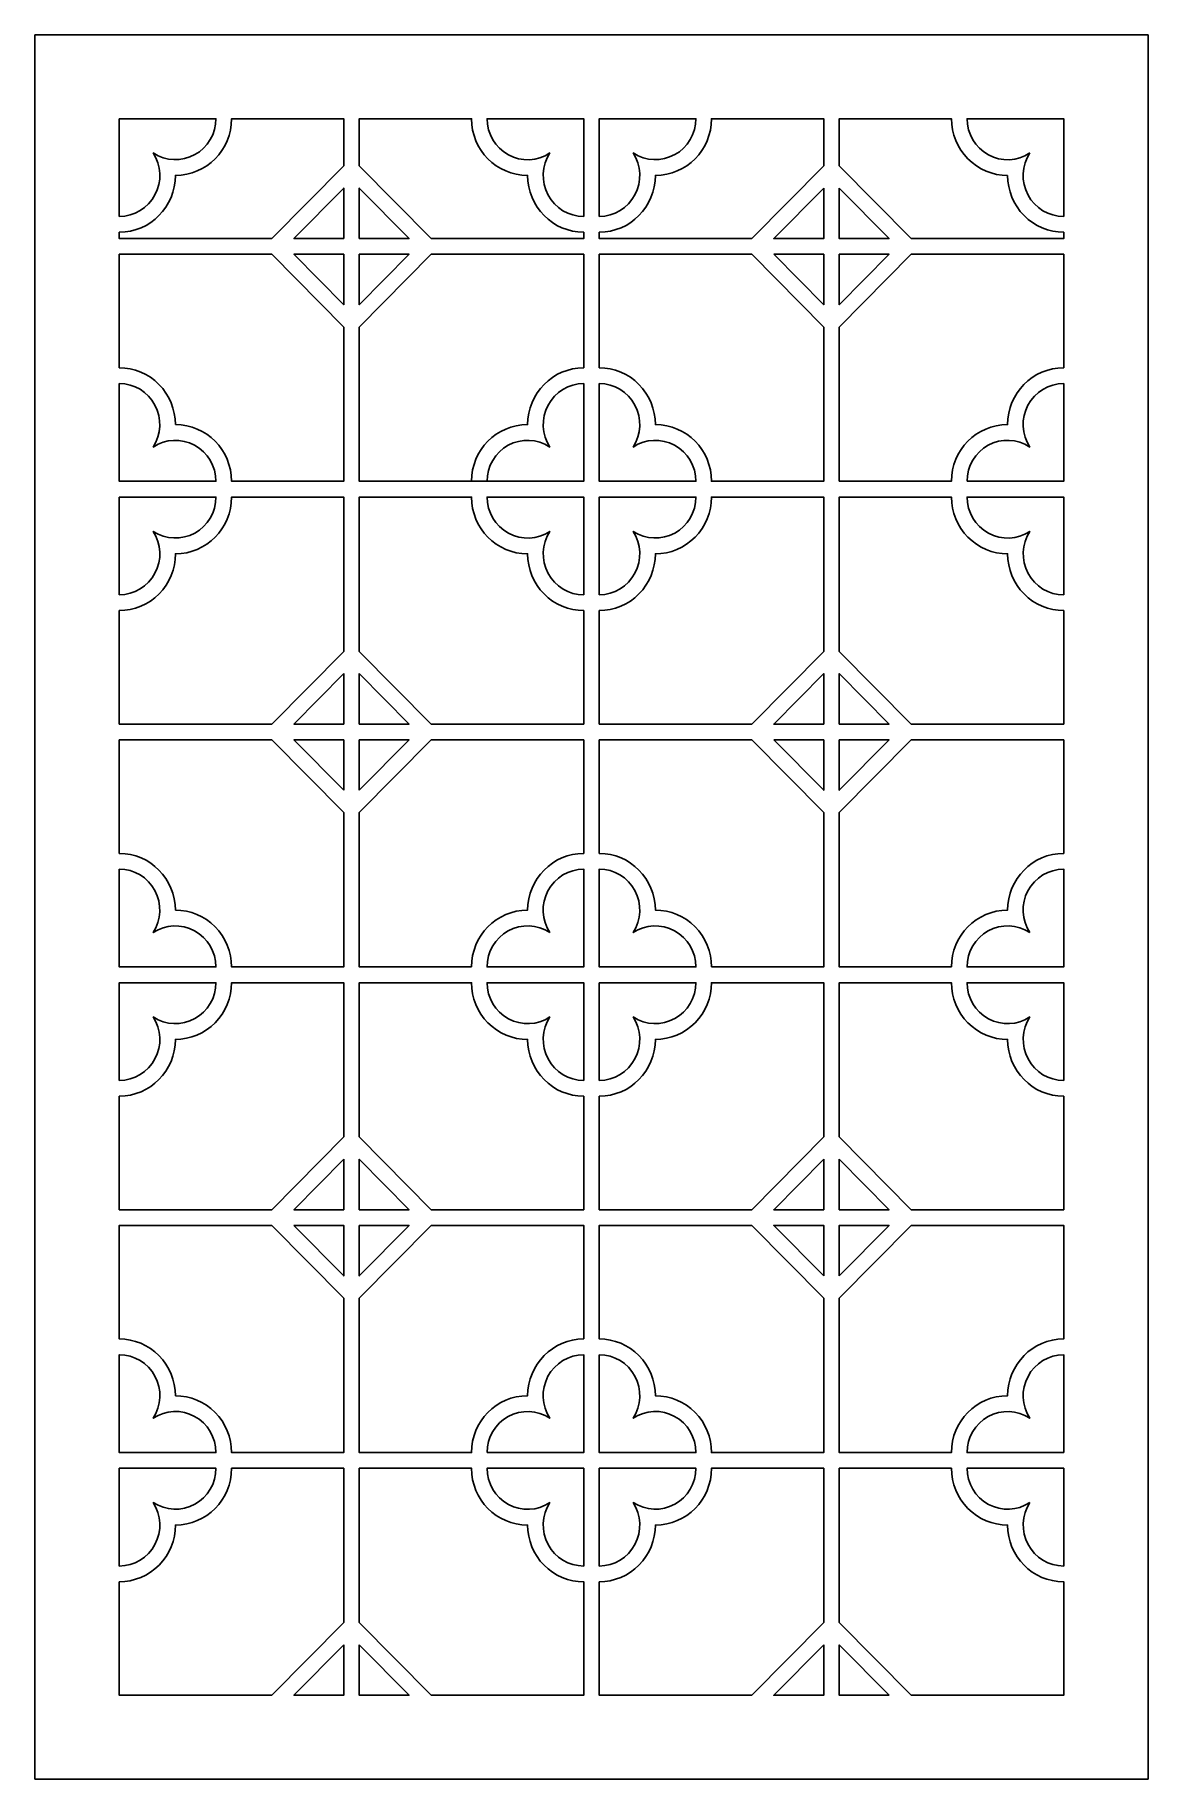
# Model space of a CAD drawing. Header units: centimetres. Extents: x -2.77 to 2.77, y -4.33 to 4.33.
import ezdxf

# ---------------------------------------------------------------- set-up
doc = ezdxf.new("R2010")
doc.units = ezdxf.units.CM
doc.header["$MEASUREMENT"] = 0
doc.layers.add('Layer 1', color=7, linetype='Continuous')

msp = doc.modelspace()

# ---------------------------------------------------------------- linework, layer by layer
at = {"layer": 'Layer 1', "color": 177}
for points, knots in [([(-2.766, 4.33143), (-2.766, 4.33143), (2.766, 4.33143), (2.766, 4.33143), (2.766, 4.33143), (2.766, 4.33143), (2.766, -4.33143), (2.766, -4.33143), (2.766, -4.33143), (2.766, -4.33143), (-2.766, -4.33143), (-2.766, -4.33143), (-2.766, -4.33143), (-2.766, -4.33143), (-2.766, 4.33143), (-2.766, 4.33143)], [0, 0, 0, 0, 0.2, 0.2, 0.2, 0.2, 0.4, 0.4, 0.4, 0.4, 0.6, 0.6, 0.6, 0.6, 1, 1, 1, 1]), ([(-2.34639, 3.91529), (-2.34639, 3.91529), (-2.34639, 3.42976), (-2.34639, 3.42976), (-2.34639, 3.42976), (-2.27228, 3.4299), (-2.20428, 3.47111), (-2.16924, 3.53713), (-2.16924, 3.53713), (-2.13414, 3.60309), (-2.13721, 3.68246), (-2.17801, 3.74501), (-2.17801, 3.74501), (-2.11597, 3.70401), (-2.0368, 3.70083), (-1.97171, 3.73656), (-1.97171, 3.73656), (-1.90656, 3.77227), (-1.86605, 3.84033), (-1.86626, 3.91529), (-1.86626, 3.91529), (-1.86626, 3.91529), (-2.34639, 3.91529), (-2.34639, 3.91529)], [0, 0, 0, 0, 0.1428571, 0.1428571, 0.1428571, 0.1428571, 0.2857143, 0.2857143, 0.2857143, 0.2857143, 0.4285714, 0.4285714, 0.4285714, 0.4285714, 0.5714286, 0.5714286, 0.5714286, 0.5714286, 0.7142857, 0.7142857, 0.7142857, 0.7142857, 1, 1, 1, 1]), ([(-1.58857, 3.3201), (-1.58857, 3.3201), (-2.34639, 3.3201), (-2.34639, 3.3201), (-2.34639, 3.3201), (-2.34639, 3.3201), (-2.34639, 3.35144), (-2.34639, 3.35144), (-2.34639, 3.35144), (-2.19232, 3.35154), (-2.0675, 3.4776), (-2.06757, 3.63334), (-2.06757, 3.63334), (-1.91354, 3.63346), (-1.78876, 3.75944), (-1.7888, 3.91529), (-1.7888, 3.91529), (-1.7888, 3.91529), (-1.23129, 3.91529), (-1.23129, 3.91529), (-1.23129, 3.91529), (-1.23129, 3.91529), (-1.23129, 3.68147), (-1.23129, 3.68147), (-1.23129, 3.68147), (-1.23129, 3.68147), (-1.58857, 3.3201), (-1.58857, 3.3201)], [0, 0, 0, 0, 0.125, 0.125, 0.125, 0.125, 0.25, 0.25, 0.25, 0.25, 0.375, 0.375, 0.375, 0.375, 0.5, 0.5, 0.5, 0.5, 0.625, 0.625, 0.625, 0.625, 0.75, 0.75, 0.75, 0.75, 1, 1, 1, 1]), ([(-0.3175, 3.63334), (-0.47138, 3.63323), (-0.59614, 3.75962), (-0.59629, 3.91529), (-0.59629, 3.91529), (-0.59629, 3.91529), (-1.15383, 3.91529), (-1.15383, 3.91529), (-1.15383, 3.91529), (-1.15383, 3.91529), (-1.15383, 3.68147), (-1.15383, 3.68147), (-1.15383, 3.68147), (-1.15383, 3.68147), (-0.79652, 3.3201), (-0.79652, 3.3201), (-0.79652, 3.3201), (-0.79652, 3.3201), (-0.03872, 3.3201), (-0.03872, 3.3201), (-0.03872, 3.3201), (-0.03872, 3.3201), (-0.03872, 3.35144), (-0.03872, 3.35144), (-0.03872, 3.35144), (-0.19261, 3.35135), (-0.31742, 3.47772), (-0.3175, 3.63334), (-0.3175, 3.63334), (-0.3175, 3.63334), (-0.3175, 3.63334), (-0.3175, 3.63334)], [0, 0, 0, 0, 0.1111111, 0.1111111, 0.1111111, 0.1111111, 0.2222222, 0.2222222, 0.2222222, 0.2222222, 0.3333333, 0.3333333, 0.3333333, 0.3333333, 0.4444444, 0.4444444, 0.4444444, 0.4444444, 0.5555556, 0.5555556, 0.5555556, 0.5555556, 0.6666667, 0.6666667, 0.6666667, 0.6666667, 0.7777778, 0.7777778, 0.7777778, 0.7777778, 1, 1, 1, 1]), ([(-0.20706, 3.74501), (-0.2688, 3.70387), (-0.34783, 3.7003), (-0.41291, 3.73569), (-0.41291, 3.73569), (-0.47799, 3.77106), (-0.51865, 3.84056), (-0.51884, 3.91529), (-0.51884, 3.91529), (-0.51884, 3.91529), (-0.03872, 3.91529), (-0.03872, 3.91529), (-0.03872, 3.91529), (-0.03872, 3.91529), (-0.03872, 3.42976), (-0.03872, 3.42976), (-0.03872, 3.42976), (-0.11263, 3.42962), (-0.18064, 3.47043), (-0.2159, 3.53609), (-0.2159, 3.53609), (-0.25117, 3.60177), (-0.24747, 3.68243), (-0.20706, 3.74501), (-0.20706, 3.74501), (-0.20706, 3.74501), (-0.20706, 3.74501), (-0.20706, 3.74501)], [0, 0, 0, 0, 0.125, 0.125, 0.125, 0.125, 0.25, 0.25, 0.25, 0.25, 0.375, 0.375, 0.375, 0.375, 0.5, 0.5, 0.5, 0.5, 0.625, 0.625, 0.625, 0.625, 0.75, 0.75, 0.75, 0.75, 1, 1, 1, 1]), ([(0.51882, 3.91529), (0.51882, 3.91529), (0.03872, 3.91529), (0.03872, 3.91529), (0.03872, 3.91529), (0.03872, 3.91529), (0.03872, 3.42976), (0.03872, 3.42976), (0.03872, 3.42976), (0.11274, 3.4299), (0.18075, 3.47111), (0.21581, 3.53713), (0.21581, 3.53713), (0.25083, 3.60309), (0.24781, 3.68246), (0.20708, 3.74501), (0.20708, 3.74501), (0.26906, 3.70401), (0.34828, 3.70083), (0.41343, 3.73656), (0.41343, 3.73656), (0.47845, 3.77227), (0.51896, 3.84033), (0.51882, 3.91529), (0.51882, 3.91529), (0.51882, 3.91529), (0.51882, 3.91529), (0.51882, 3.91529)], [0, 0, 0, 0, 0.125, 0.125, 0.125, 0.125, 0.25, 0.25, 0.25, 0.25, 0.375, 0.375, 0.375, 0.375, 0.5, 0.5, 0.5, 0.5, 0.625, 0.625, 0.625, 0.625, 0.75, 0.75, 0.75, 0.75, 1, 1, 1, 1]), ([(1.15379, 3.68147), (1.15379, 3.68147), (0.79647, 3.3201), (0.79647, 3.3201), (0.79647, 3.3201), (0.79647, 3.3201), (0.03872, 3.3201), (0.03872, 3.3201), (0.03872, 3.3201), (0.03872, 3.3201), (0.03872, 3.35144), (0.03872, 3.35144), (0.03872, 3.35144), (0.19273, 3.35154), (0.31759, 3.4776), (0.31749, 3.63334), (0.31749, 3.63334), (0.47155, 3.63346), (0.59637, 3.75944), (0.59623, 3.91529), (0.59623, 3.91529), (0.59623, 3.91529), (1.15379, 3.91529), (1.15379, 3.91529), (1.15379, 3.91529), (1.15379, 3.91529), (1.15379, 3.68147), (1.15379, 3.68147)], [0, 0, 0, 0, 0.125, 0.125, 0.125, 0.125, 0.25, 0.25, 0.25, 0.25, 0.375, 0.375, 0.375, 0.375, 0.5, 0.5, 0.5, 0.5, 0.625, 0.625, 0.625, 0.625, 0.75, 0.75, 0.75, 0.75, 1, 1, 1, 1]), ([(2.06757, 3.63334), (1.99361, 3.63339), (1.92273, 3.66308), (1.87043, 3.71591), (1.87043, 3.71591), (1.81818, 3.76879), (1.78882, 3.8405), (1.78876, 3.91529), (1.78876, 3.91529), (1.78876, 3.91529), (1.23121, 3.91529), (1.23121, 3.91529), (1.23121, 3.91529), (1.23121, 3.91529), (1.23121, 3.68147), (1.23121, 3.68147), (1.23121, 3.68147), (1.23121, 3.68147), (1.58858, 3.3201), (1.58858, 3.3201), (1.58858, 3.3201), (1.58858, 3.3201), (2.3463, 3.3201), (2.3463, 3.3201), (2.3463, 3.3201), (2.3463, 3.3201), (2.3463, 3.35144), (2.3463, 3.35144), (2.3463, 3.35144), (2.27239, 3.35144), (2.20143, 3.38115), (2.14922, 3.43403), (2.14922, 3.43403), (2.09691, 3.48686), (2.06757, 3.55863), (2.06757, 3.63334)], [0, 0, 0, 0, 0.1, 0.1, 0.1, 0.1, 0.2, 0.2, 0.2, 0.2, 0.3, 0.3, 0.3, 0.3, 0.4, 0.4, 0.4, 0.4, 0.5, 0.5, 0.5, 0.5, 0.6, 0.6, 0.6, 0.6, 0.7, 0.7, 0.7, 0.7, 0.8, 0.8, 0.8, 0.8, 1, 1, 1, 1]), ([(2.17796, 3.74501), (2.11624, 3.70387), (2.03725, 3.7003), (1.97211, 3.73569), (1.97211, 3.73569), (1.90702, 3.77106), (1.86639, 3.84056), (1.86623, 3.91529), (1.86623, 3.91529), (1.86623, 3.91529), (2.3463, 3.91529), (2.3463, 3.91529), (2.3463, 3.91529), (2.3463, 3.91529), (2.3463, 3.42976), (2.3463, 3.42976), (2.3463, 3.42976), (2.27242, 3.42962), (2.2044, 3.47043), (2.16918, 3.53609), (2.16918, 3.53609), (2.1339, 3.60177), (2.1376, 3.68243), (2.17796, 3.74501)], [0, 0, 0, 0, 0.1428571, 0.1428571, 0.1428571, 0.1428571, 0.2857143, 0.2857143, 0.2857143, 0.2857143, 0.4285714, 0.4285714, 0.4285714, 0.4285714, 0.5714286, 0.5714286, 0.5714286, 0.5714286, 0.7142857, 0.7142857, 0.7142857, 0.7142857, 1, 1, 1, 1]), ([(-1.23129, 3.3201), (-1.23129, 3.3201), (-1.47906, 3.3201), (-1.47906, 3.3201), (-1.47906, 3.3201), (-1.47906, 3.3201), (-1.23129, 3.57072), (-1.23129, 3.57072), (-1.23129, 3.57072), (-1.23129, 3.57072), (-1.23129, 3.3201), (-1.23129, 3.3201)], [0, 0, 0, 0, 0.25, 0.25, 0.25, 0.25, 0.5, 0.5, 0.5, 0.5, 1, 1, 1, 1]), ([(-1.15383, 3.3201), (-1.15383, 3.3201), (-1.15383, 3.57072), (-1.15383, 3.57072), (-1.15383, 3.57072), (-1.15383, 3.57072), (-0.90607, 3.3201), (-0.90607, 3.3201), (-0.90607, 3.3201), (-0.90607, 3.3201), (-1.15383, 3.3201), (-1.15383, 3.3201)], [0, 0, 0, 0, 0.25, 0.25, 0.25, 0.25, 0.5, 0.5, 0.5, 0.5, 1, 1, 1, 1]), ([(1.15379, 3.57072), (1.15379, 3.57072), (1.15379, 3.3201), (1.15379, 3.3201), (1.15379, 3.3201), (1.15379, 3.3201), (0.90601, 3.3201), (0.90601, 3.3201), (0.90601, 3.3201), (0.90601, 3.3201), (1.15379, 3.57072), (1.15379, 3.57072)], [0, 0, 0, 0, 0.25, 0.25, 0.25, 0.25, 0.5, 0.5, 0.5, 0.5, 1, 1, 1, 1]), ([(1.23121, 3.57072), (1.23121, 3.57072), (1.479, 3.3201), (1.479, 3.3201), (1.479, 3.3201), (1.479, 3.3201), (1.23121, 3.3201), (1.23121, 3.3201), (1.23121, 3.3201), (1.23121, 3.3201), (1.23121, 3.57072), (1.23121, 3.57072)], [0, 0, 0, 0, 0.25, 0.25, 0.25, 0.25, 0.5, 0.5, 0.5, 0.5, 1, 1, 1, 1]), ([(-2.06757, 2.39613), (-1.91372, 2.3962), (-1.7889, 2.26984), (-1.7888, 2.11422), (-1.7888, 2.11422), (-1.7888, 2.11422), (-1.23129, 2.11422), (-1.23129, 2.11422), (-1.23129, 2.11422), (-1.23129, 2.11422), (-1.23129, 2.8805), (-1.23129, 2.8805), (-1.23129, 2.8805), (-1.23129, 2.8805), (-1.58857, 3.2418), (-1.58857, 3.2418), (-1.58857, 3.2418), (-1.58857, 3.2418), (-2.34639, 3.2418), (-2.34639, 3.2418), (-2.34639, 3.2418), (-2.34639, 3.2418), (-2.34639, 2.67802), (-2.34639, 2.67802), (-2.34639, 2.67802), (-2.27248, 2.67808), (-2.20162, 2.64847), (-2.14932, 2.59562), (-2.14932, 2.59562), (-2.09706, 2.54287), (-2.06762, 2.47086), (-2.06757, 2.39613), (-2.06757, 2.39613), (-2.06757, 2.39613), (-2.06757, 2.39613), (-2.06757, 2.39613)], [0, 0, 0, 0, 0.1, 0.1, 0.1, 0.1, 0.2, 0.2, 0.2, 0.2, 0.3, 0.3, 0.3, 0.3, 0.4, 0.4, 0.4, 0.4, 0.5, 0.5, 0.5, 0.5, 0.6, 0.6, 0.6, 0.6, 0.7, 0.7, 0.7, 0.7, 0.8, 0.8, 0.8, 0.8, 1, 1, 1, 1]), ([(-1.23129, 3.2418), (-1.23129, 3.2418), (-1.23129, 2.99126), (-1.23129, 2.99126), (-1.23129, 2.99126), (-1.23129, 2.99126), (-1.47906, 3.2418), (-1.47906, 3.2418), (-1.47906, 3.2418), (-1.47906, 3.2418), (-1.23129, 3.2418), (-1.23129, 3.2418)], [0, 0, 0, 0, 0.25, 0.25, 0.25, 0.25, 0.5, 0.5, 0.5, 0.5, 1, 1, 1, 1]), ([(-0.59629, 2.11422), (-0.5964, 2.26984), (-0.47138, 2.39599), (-0.3175, 2.39613), (-0.3175, 2.39613), (-0.31764, 2.55173), (-0.19261, 2.67793), (-0.03872, 2.67802), (-0.03872, 2.67802), (-0.03872, 2.67802), (-0.03872, 3.2418), (-0.03872, 3.2418), (-0.03872, 3.2418), (-0.03872, 3.2418), (-0.79652, 3.2418), (-0.79652, 3.2418), (-0.79652, 3.2418), (-0.79652, 3.2418), (-1.15383, 2.8805), (-1.15383, 2.8805), (-1.15383, 2.8805), (-1.15383, 2.8805), (-1.15383, 2.11422), (-1.15383, 2.11422), (-1.15383, 2.11422), (-1.15383, 2.11422), (-0.03872, 2.11422), (-0.03872, 2.11422), (-0.03872, 2.11422), (-0.03872, 2.11422), (-0.03872, 2.59973), (-0.03872, 2.59973), (-0.03872, 2.59973), (-0.11278, 2.59955), (-0.18083, 2.55834), (-0.21584, 2.49237), (-0.21584, 2.49237), (-0.25093, 2.42636), (-0.24785, 2.34698), (-0.20706, 2.28447), (-0.20706, 2.28447), (-0.26911, 2.3254), (-0.34837, 2.32865), (-0.41345, 2.29296), (-0.41345, 2.29296), (-0.47851, 2.2572), (-0.51899, 2.18914), (-0.51884, 2.11422), (-0.51884, 2.11422), (-0.51884, 2.11422), (-0.59629, 2.11422), (-0.59629, 2.11422)], [0, 0, 0, 0, 0.0714286, 0.0714286, 0.0714286, 0.0714286, 0.1428571, 0.1428571, 0.1428571, 0.1428571, 0.2142857, 0.2142857, 0.2142857, 0.2142857, 0.2857143, 0.2857143, 0.2857143, 0.2857143, 0.3571429, 0.3571429, 0.3571429, 0.3571429, 0.4285714, 0.4285714, 0.4285714, 0.4285714, 0.5, 0.5, 0.5, 0.5, 0.5714286, 0.5714286, 0.5714286, 0.5714286, 0.6428571, 0.6428571, 0.6428571, 0.6428571, 0.7142857, 0.7142857, 0.7142857, 0.7142857, 0.7857143, 0.7857143, 0.7857143, 0.7857143, 0.8571429, 0.8571429, 0.8571429, 0.8571429, 1, 1, 1, 1]), ([(-1.15383, 3.2418), (-1.15383, 3.2418), (-0.90607, 3.2418), (-0.90607, 3.2418), (-0.90607, 3.2418), (-0.90607, 3.2418), (-1.15383, 2.99126), (-1.15383, 2.99126), (-1.15383, 2.99126), (-1.15383, 2.99126), (-1.15383, 3.2418), (-1.15383, 3.2418)], [0, 0, 0, 0, 0.25, 0.25, 0.25, 0.25, 0.5, 0.5, 0.5, 0.5, 1, 1, 1, 1]), ([(0.03872, 2.67802), (0.03872, 2.67802), (0.03872, 3.2418), (0.03872, 3.2418), (0.03872, 3.2418), (0.03872, 3.2418), (0.79647, 3.2418), (0.79647, 3.2418), (0.79647, 3.2418), (0.79647, 3.2418), (1.15379, 2.8805), (1.15379, 2.8805), (1.15379, 2.8805), (1.15379, 2.8805), (1.15379, 2.11422), (1.15379, 2.11422), (1.15379, 2.11422), (1.15379, 2.11422), (0.59623, 2.11422), (0.59623, 2.11422), (0.59623, 2.11422), (0.5962, 2.27), (0.47157, 2.3962), (0.31749, 2.39613), (0.31749, 2.39613), (0.31744, 2.47093), (0.28799, 2.54264), (0.23563, 2.59552), (0.23563, 2.59552), (0.18331, 2.64839), (0.1127, 2.67808), (0.03872, 2.67802)], [0, 0, 0, 0, 0.1111111, 0.1111111, 0.1111111, 0.1111111, 0.2222222, 0.2222222, 0.2222222, 0.2222222, 0.3333333, 0.3333333, 0.3333333, 0.3333333, 0.4444444, 0.4444444, 0.4444444, 0.4444444, 0.5555556, 0.5555556, 0.5555556, 0.5555556, 0.6666667, 0.6666667, 0.6666667, 0.6666667, 0.7777778, 0.7777778, 0.7777778, 0.7777778, 1, 1, 1, 1]), ([(0.90601, 3.2418), (0.90601, 3.2418), (1.15379, 3.2418), (1.15379, 3.2418), (1.15379, 3.2418), (1.15379, 3.2418), (1.15379, 2.99126), (1.15379, 2.99126), (1.15379, 2.99126), (1.15379, 2.99126), (0.90601, 3.2418), (0.90601, 3.2418)], [0, 0, 0, 0, 0.25, 0.25, 0.25, 0.25, 0.5, 0.5, 0.5, 0.5, 1, 1, 1, 1]), ([(1.23121, 2.11422), (1.23121, 2.11422), (1.23121, 2.8805), (1.23121, 2.8805), (1.23121, 2.8805), (1.23121, 2.8805), (1.58858, 3.2418), (1.58858, 3.2418), (1.58858, 3.2418), (1.58858, 3.2418), (2.3463, 3.2418), (2.3463, 3.2418), (2.3463, 3.2418), (2.3463, 3.2418), (2.3463, 2.67802), (2.3463, 2.67802), (2.3463, 2.67802), (2.19226, 2.67793), (2.06745, 2.5519), (2.06757, 2.39613), (2.06757, 2.39613), (1.91348, 2.39599), (1.78871, 2.27), (1.78876, 2.11422), (1.78876, 2.11422), (1.78876, 2.11422), (1.23121, 2.11422), (1.23121, 2.11422)], [0, 0, 0, 0, 0.125, 0.125, 0.125, 0.125, 0.25, 0.25, 0.25, 0.25, 0.375, 0.375, 0.375, 0.375, 0.5, 0.5, 0.5, 0.5, 0.625, 0.625, 0.625, 0.625, 0.75, 0.75, 0.75, 0.75, 1, 1, 1, 1]), ([(1.23121, 3.2418), (1.23121, 3.2418), (1.479, 3.2418), (1.479, 3.2418), (1.479, 3.2418), (1.479, 3.2418), (1.23121, 2.99126), (1.23121, 2.99126), (1.23121, 2.99126), (1.23121, 2.99126), (1.23121, 3.2418), (1.23121, 3.2418)], [0, 0, 0, 0, 0.25, 0.25, 0.25, 0.25, 0.5, 0.5, 0.5, 0.5, 1, 1, 1, 1]), ([(-2.34639, 2.59973), (-2.34639, 2.59973), (-2.34639, 2.11422), (-2.34639, 2.11422), (-2.34639, 2.11422), (-2.34639, 2.11422), (-1.86626, 2.11422), (-1.86626, 2.11422), (-1.86626, 2.11422), (-1.86641, 2.18914), (-1.90719, 2.2579), (-1.97241, 2.29333), (-1.97241, 2.29333), (-2.03768, 2.3288), (-2.11615, 2.32567), (-2.17801, 2.28447), (-2.17801, 2.28447), (-2.13751, 2.34724), (-2.13431, 2.42736), (-2.1697, 2.49315), (-2.1697, 2.49315), (-2.20497, 2.55901), (-2.27228, 2.59994), (-2.34639, 2.59973), (-2.34639, 2.59973), (-2.34639, 2.59973), (-2.34639, 2.59973), (-2.34639, 2.59973)], [0, 0, 0, 0, 0.125, 0.125, 0.125, 0.125, 0.25, 0.25, 0.25, 0.25, 0.375, 0.375, 0.375, 0.375, 0.5, 0.5, 0.5, 0.5, 0.625, 0.625, 0.625, 0.625, 0.75, 0.75, 0.75, 0.75, 1, 1, 1, 1]), ([(0.03872, 2.59973), (0.03872, 2.59973), (0.03872, 2.11422), (0.03872, 2.11422), (0.03872, 2.11422), (0.03872, 2.11422), (0.51882, 2.11422), (0.51882, 2.11422), (0.51882, 2.11422), (0.51865, 2.18914), (0.47791, 2.2579), (0.41266, 2.29333), (0.41266, 2.29333), (0.34735, 2.3288), (0.26887, 2.32567), (0.20708, 2.28447), (0.20708, 2.28447), (0.24756, 2.34724), (0.25075, 2.42736), (0.2154, 2.49315), (0.2154, 2.49315), (0.1801, 2.55901), (0.11274, 2.59994), (0.03872, 2.59973)], [0, 0, 0, 0, 0.1428571, 0.1428571, 0.1428571, 0.1428571, 0.2857143, 0.2857143, 0.2857143, 0.2857143, 0.4285714, 0.4285714, 0.4285714, 0.4285714, 0.5714286, 0.5714286, 0.5714286, 0.5714286, 0.7142857, 0.7142857, 0.7142857, 0.7142857, 1, 1, 1, 1]), ([(1.86623, 2.11422), (1.86609, 2.18898), (1.90644, 2.25775), (1.97137, 2.29338), (1.97137, 2.29338), (2.03633, 2.32905), (2.11606, 2.32531), (2.17796, 2.28447), (2.17796, 2.28447), (2.13729, 2.34691), (2.13378, 2.42679), (2.16876, 2.4926), (2.16876, 2.4926), (2.20366, 2.55841), (2.27242, 2.59955), (2.3463, 2.59973), (2.3463, 2.59973), (2.3463, 2.59973), (2.3463, 2.11422), (2.3463, 2.11422), (2.3463, 2.11422), (2.3463, 2.11422), (1.86623, 2.11422), (1.86623, 2.11422)], [0, 0, 0, 0, 0.1428571, 0.1428571, 0.1428571, 0.1428571, 0.2857143, 0.2857143, 0.2857143, 0.2857143, 0.4285714, 0.4285714, 0.4285714, 0.4285714, 0.5714286, 0.5714286, 0.5714286, 0.5714286, 0.7142857, 0.7142857, 0.7142857, 0.7142857, 1, 1, 1, 1]), ([(-2.34639, 2.03592), (-2.34639, 2.03592), (-2.34639, 1.55047), (-2.34639, 1.55047), (-2.34639, 1.55047), (-2.27228, 1.55058), (-2.20428, 1.59181), (-2.16924, 1.65779), (-2.16924, 1.65779), (-2.13414, 1.72373), (-2.13721, 1.80316), (-2.17801, 1.86566), (-2.17801, 1.86566), (-2.11597, 1.82474), (-2.0368, 1.82152), (-1.97171, 1.85721), (-1.97171, 1.85721), (-1.90656, 1.89296), (-1.86605, 1.96102), (-1.86626, 2.03592), (-1.86626, 2.03592), (-1.86626, 2.03592), (-2.34639, 2.03592), (-2.34639, 2.03592)], [0, 0, 0, 0, 0.1428571, 0.1428571, 0.1428571, 0.1428571, 0.2857143, 0.2857143, 0.2857143, 0.2857143, 0.4285714, 0.4285714, 0.4285714, 0.4285714, 0.5714286, 0.5714286, 0.5714286, 0.5714286, 0.7142857, 0.7142857, 0.7142857, 0.7142857, 1, 1, 1, 1]), ([(-1.58857, 0.90835), (-1.58857, 0.90835), (-2.34639, 0.90835), (-2.34639, 0.90835), (-2.34639, 0.90835), (-2.34639, 0.90835), (-2.34639, 1.47217), (-2.34639, 1.47217), (-2.34639, 1.47217), (-2.27234, 1.47222), (-2.20144, 1.50196), (-2.14915, 1.55488), (-2.14915, 1.55488), (-2.09685, 1.60784), (-2.06753, 1.67923), (-2.06757, 1.75404), (-2.06757, 1.75404), (-1.91354, 1.75413), (-1.78876, 1.88012), (-1.7888, 2.03592), (-1.7888, 2.03592), (-1.7888, 2.03592), (-1.23129, 2.03592), (-1.23129, 2.03592), (-1.23129, 2.03592), (-1.23129, 2.03592), (-1.23129, 1.26966), (-1.23129, 1.26966), (-1.23129, 1.26966), (-1.23129, 1.26966), (-1.58857, 0.90835), (-1.58857, 0.90835)], [0, 0, 0, 0, 0.1111111, 0.1111111, 0.1111111, 0.1111111, 0.2222222, 0.2222222, 0.2222222, 0.2222222, 0.3333333, 0.3333333, 0.3333333, 0.3333333, 0.4444444, 0.4444444, 0.4444444, 0.4444444, 0.5555556, 0.5555556, 0.5555556, 0.5555556, 0.6666667, 0.6666667, 0.6666667, 0.6666667, 0.7777778, 0.7777778, 0.7777778, 0.7777778, 1, 1, 1, 1]), ([(-0.03872, 1.47217), (-0.11263, 1.47209), (-0.18352, 1.5017), (-0.23577, 1.55456), (-0.23577, 1.55456), (-0.28809, 1.60733), (-0.31743, 1.67931), (-0.3175, 1.75404), (-0.3175, 1.75404), (-0.47138, 1.75397), (-0.59614, 1.88035), (-0.59629, 2.03592), (-0.59629, 2.03592), (-0.59629, 2.03592), (-1.15383, 2.03592), (-1.15383, 2.03592), (-1.15383, 2.03592), (-1.15383, 2.03592), (-1.15383, 1.26966), (-1.15383, 1.26966), (-1.15383, 1.26966), (-1.15383, 1.26966), (-0.79652, 0.90835), (-0.79652, 0.90835), (-0.79652, 0.90835), (-0.79652, 0.90835), (-0.03872, 0.90835), (-0.03872, 0.90835), (-0.03872, 0.90835), (-0.03872, 0.90835), (-0.03872, 1.47217), (-0.03872, 1.47217), (-0.03872, 1.47217), (-0.03872, 1.47217), (-0.03872, 1.47217), (-0.03872, 1.47217)], [0, 0, 0, 0, 0.1, 0.1, 0.1, 0.1, 0.2, 0.2, 0.2, 0.2, 0.3, 0.3, 0.3, 0.3, 0.4, 0.4, 0.4, 0.4, 0.5, 0.5, 0.5, 0.5, 0.6, 0.6, 0.6, 0.6, 0.7, 0.7, 0.7, 0.7, 0.8, 0.8, 0.8, 0.8, 1, 1, 1, 1]), ([(-0.03872, 1.55047), (-0.03872, 1.55047), (-0.03872, 2.03592), (-0.03872, 2.03592), (-0.03872, 2.03592), (-0.03872, 2.03592), (-0.51884, 2.03592), (-0.51884, 2.03592), (-0.51884, 2.03592), (-0.51865, 1.96102), (-0.47787, 1.89227), (-0.41269, 1.8568), (-0.41269, 1.8568), (-0.34745, 1.82136), (-0.26893, 1.82449), (-0.20706, 1.86566), (-0.20706, 1.86566), (-0.24759, 1.80292), (-0.2508, 1.72283), (-0.21545, 1.657), (-0.21545, 1.657), (-0.1801, 1.59117), (-0.11278, 1.55026), (-0.03872, 1.55047)], [0, 0, 0, 0, 0.1428571, 0.1428571, 0.1428571, 0.1428571, 0.2857143, 0.2857143, 0.2857143, 0.2857143, 0.4285714, 0.4285714, 0.4285714, 0.4285714, 0.5714286, 0.5714286, 0.5714286, 0.5714286, 0.7142857, 0.7142857, 0.7142857, 0.7142857, 1, 1, 1, 1]), ([(0.79647, 0.90835), (0.79647, 0.90835), (0.03872, 0.90835), (0.03872, 0.90835), (0.03872, 0.90835), (0.03872, 0.90835), (0.03872, 1.47217), (0.03872, 1.47217), (0.03872, 1.47217), (0.1127, 1.47222), (0.18364, 1.50196), (0.23593, 1.55488), (0.23593, 1.55488), (0.28818, 1.60784), (0.31753, 1.67923), (0.31749, 1.75404), (0.31749, 1.75404), (0.39146, 1.75409), (0.46241, 1.78384), (0.51468, 1.8368), (0.51468, 1.8368), (0.56699, 1.88972), (0.5963, 1.96112), (0.59623, 2.03592), (0.59623, 2.03592), (0.59623, 2.03592), (1.15379, 2.03592), (1.15379, 2.03592), (1.15379, 2.03592), (1.15379, 2.03592), (1.15379, 1.26966), (1.15379, 1.26966), (1.15379, 1.26966), (1.15379, 1.26966), (0.79647, 0.90835), (0.79647, 0.90835)], [0, 0, 0, 0, 0.1, 0.1, 0.1, 0.1, 0.2, 0.2, 0.2, 0.2, 0.3, 0.3, 0.3, 0.3, 0.4, 0.4, 0.4, 0.4, 0.5, 0.5, 0.5, 0.5, 0.6, 0.6, 0.6, 0.6, 0.7, 0.7, 0.7, 0.7, 0.8, 0.8, 0.8, 0.8, 1, 1, 1, 1]), ([(0.51882, 2.03592), (0.51882, 2.03592), (0.03872, 2.03592), (0.03872, 2.03592), (0.03872, 2.03592), (0.03872, 2.03592), (0.03872, 1.55047), (0.03872, 1.55047), (0.03872, 1.55047), (0.11274, 1.55058), (0.18075, 1.59181), (0.21581, 1.65779), (0.21581, 1.65779), (0.25083, 1.72373), (0.24781, 1.80314), (0.20708, 1.86566), (0.20708, 1.86566), (0.26915, 1.82474), (0.3483, 1.82152), (0.41343, 1.85721), (0.41343, 1.85721), (0.47845, 1.89296), (0.51896, 1.96102), (0.51882, 2.03592), (0.51882, 2.03592), (0.51882, 2.03592), (0.51882, 2.03592), (0.51882, 2.03592)], [0, 0, 0, 0, 0.125, 0.125, 0.125, 0.125, 0.25, 0.25, 0.25, 0.25, 0.375, 0.375, 0.375, 0.375, 0.5, 0.5, 0.5, 0.5, 0.625, 0.625, 0.625, 0.625, 0.75, 0.75, 0.75, 0.75, 1, 1, 1, 1]), ([(1.23121, 1.26966), (1.23121, 1.26966), (1.23121, 2.03592), (1.23121, 2.03592), (1.23121, 2.03592), (1.23121, 2.03592), (1.78876, 2.03592), (1.78876, 2.03592), (1.78876, 2.03592), (1.78885, 1.96114), (1.81826, 1.88937), (1.8706, 1.83653), (1.8706, 1.83653), (1.92294, 1.78369), (1.99359, 1.75401), (2.06757, 1.75404), (2.06757, 1.75404), (2.06762, 1.67923), (2.09702, 1.60753), (2.14939, 1.5546), (2.14939, 1.5546), (2.20172, 1.50175), (2.27237, 1.47209), (2.3463, 1.47217), (2.3463, 1.47217), (2.3463, 1.47217), (2.3463, 0.90835), (2.3463, 0.90835), (2.3463, 0.90835), (2.3463, 0.90835), (1.58858, 0.90835), (1.58858, 0.90835), (1.58858, 0.90835), (1.58858, 0.90835), (1.23121, 1.26966), (1.23121, 1.26966)], [0, 0, 0, 0, 0.1, 0.1, 0.1, 0.1, 0.2, 0.2, 0.2, 0.2, 0.3, 0.3, 0.3, 0.3, 0.4, 0.4, 0.4, 0.4, 0.5, 0.5, 0.5, 0.5, 0.6, 0.6, 0.6, 0.6, 0.7, 0.7, 0.7, 0.7, 0.8, 0.8, 0.8, 0.8, 1, 1, 1, 1]), ([(2.3463, 1.55047), (2.3463, 1.55047), (2.3463, 2.03592), (2.3463, 2.03592), (2.3463, 2.03592), (2.3463, 2.03592), (1.86623, 2.03592), (1.86623, 2.03592), (1.86623, 2.03592), (1.86639, 1.96102), (1.90714, 1.89227), (1.97239, 1.8568), (1.97239, 1.8568), (2.03763, 1.82136), (2.11613, 1.82449), (2.17796, 1.86566), (2.17796, 1.86566), (2.13746, 1.80292), (2.13426, 1.72283), (2.16958, 1.657), (2.16958, 1.657), (2.20496, 1.59117), (2.2723, 1.55026), (2.3463, 1.55047), (2.3463, 1.55047), (2.3463, 1.55047), (2.3463, 1.55047), (2.3463, 1.55047)], [0, 0, 0, 0, 0.125, 0.125, 0.125, 0.125, 0.25, 0.25, 0.25, 0.25, 0.375, 0.375, 0.375, 0.375, 0.5, 0.5, 0.5, 0.5, 0.625, 0.625, 0.625, 0.625, 0.75, 0.75, 0.75, 0.75, 1, 1, 1, 1]), ([(-1.23129, 1.1589), (-1.23129, 1.1589), (-1.23129, 0.90835), (-1.23129, 0.90835), (-1.23129, 0.90835), (-1.23129, 0.90835), (-1.47906, 0.90835), (-1.47906, 0.90835), (-1.47906, 0.90835), (-1.47906, 0.90835), (-1.23129, 1.1589), (-1.23129, 1.1589)], [0, 0, 0, 0, 0.25, 0.25, 0.25, 0.25, 0.5, 0.5, 0.5, 0.5, 1, 1, 1, 1]), ([(-1.15383, 1.1589), (-1.15383, 1.1589), (-0.90607, 0.90835), (-0.90607, 0.90835), (-0.90607, 0.90835), (-0.90607, 0.90835), (-1.15383, 0.90835), (-1.15383, 0.90835), (-1.15383, 0.90835), (-1.15383, 0.90835), (-1.15383, 1.1589), (-1.15383, 1.1589)], [0, 0, 0, 0, 0.25, 0.25, 0.25, 0.25, 0.5, 0.5, 0.5, 0.5, 1, 1, 1, 1]), ([(1.15379, 0.90835), (1.15379, 0.90835), (0.90601, 0.90835), (0.90601, 0.90835), (0.90601, 0.90835), (0.90601, 0.90835), (1.15379, 1.1589), (1.15379, 1.1589), (1.15379, 1.1589), (1.15379, 1.1589), (1.15379, 0.90835), (1.15379, 0.90835)], [0, 0, 0, 0, 0.25, 0.25, 0.25, 0.25, 0.5, 0.5, 0.5, 0.5, 1, 1, 1, 1]), ([(1.23121, 0.90835), (1.23121, 0.90835), (1.23121, 1.1589), (1.23121, 1.1589), (1.23121, 1.1589), (1.23121, 1.1589), (1.479, 0.90835), (1.479, 0.90835), (1.479, 0.90835), (1.479, 0.90835), (1.23121, 0.90835), (1.23121, 0.90835)], [0, 0, 0, 0, 0.25, 0.25, 0.25, 0.25, 0.5, 0.5, 0.5, 0.5, 1, 1, 1, 1]), ([(-2.06757, -0.01568), (-1.99373, -0.01561), (-1.92283, -0.04526), (-1.87056, -0.09807), (-1.87056, -0.09807), (-1.81827, -0.15085), (-1.78882, -0.22284), (-1.7888, -0.29758), (-1.7888, -0.29758), (-1.7888, -0.29758), (-1.23129, -0.29758), (-1.23129, -0.29758), (-1.23129, -0.29758), (-1.23129, -0.29758), (-1.23129, 0.46868), (-1.23129, 0.46868), (-1.23129, 0.46868), (-1.23129, 0.46868), (-1.58857, 0.83005), (-1.58857, 0.83005), (-1.58857, 0.83005), (-1.58857, 0.83005), (-2.34639, 0.83005), (-2.34639, 0.83005), (-2.34639, 0.83005), (-2.34639, 0.83005), (-2.34639, 0.26626), (-2.34639, 0.26626), (-2.34639, 0.26626), (-2.19249, 0.26636), (-2.06767, 0.13988), (-2.06757, -0.01561), (-2.06757, -0.01561), (-2.06757, -0.01561), (-2.06757, -0.01568), (-2.06757, -0.01568)], [0, 0, 0, 0, 0.1, 0.1, 0.1, 0.1, 0.2, 0.2, 0.2, 0.2, 0.3, 0.3, 0.3, 0.3, 0.4, 0.4, 0.4, 0.4, 0.5, 0.5, 0.5, 0.5, 0.6, 0.6, 0.6, 0.6, 0.7, 0.7, 0.7, 0.7, 0.8, 0.8, 0.8, 0.8, 1, 1, 1, 1]), ([(-1.23129, 0.57945), (-1.23129, 0.57945), (-1.23129, 0.83005), (-1.23129, 0.83005), (-1.23129, 0.83005), (-1.23129, 0.83005), (-1.47906, 0.83005), (-1.47906, 0.83005), (-1.47906, 0.83005), (-1.47906, 0.83005), (-1.23129, 0.57945), (-1.23129, 0.57945)], [0, 0, 0, 0, 0.25, 0.25, 0.25, 0.25, 0.5, 0.5, 0.5, 0.5, 1, 1, 1, 1]), ([(-1.15383, 0.57945), (-1.15383, 0.57945), (-0.90607, 0.83005), (-0.90607, 0.83005), (-0.90607, 0.83005), (-0.90607, 0.83005), (-1.15383, 0.83005), (-1.15383, 0.83005), (-1.15383, 0.83005), (-1.15383, 0.83005), (-1.15383, 0.57945), (-1.15383, 0.57945)], [0, 0, 0, 0, 0.25, 0.25, 0.25, 0.25, 0.5, 0.5, 0.5, 0.5, 1, 1, 1, 1]), ([(-0.59629, -0.29758), (-0.59637, -0.14202), (-0.47138, -0.01578), (-0.3175, -0.01561), (-0.3175, -0.01561), (-0.31764, 0.13995), (-0.19261, 0.26617), (-0.03872, 0.26626), (-0.03872, 0.26626), (-0.03872, 0.26626), (-0.03872, 0.83005), (-0.03872, 0.83005), (-0.03872, 0.83005), (-0.03872, 0.83005), (-0.79652, 0.83005), (-0.79652, 0.83005), (-0.79652, 0.83005), (-0.79652, 0.83005), (-1.15383, 0.46868), (-1.15383, 0.46868), (-1.15383, 0.46868), (-1.15383, 0.46868), (-1.15383, -0.29758), (-1.15383, -0.29758), (-1.15383, -0.29758), (-1.15383, -0.29758), (-0.59629, -0.29758), (-0.59629, -0.29758), (-0.59629, -0.29758), (-0.59629, -0.29758), (-0.59629, -0.29758), (-0.59629, -0.29758)], [0, 0, 0, 0, 0.1111111, 0.1111111, 0.1111111, 0.1111111, 0.2222222, 0.2222222, 0.2222222, 0.2222222, 0.3333333, 0.3333333, 0.3333333, 0.3333333, 0.4444444, 0.4444444, 0.4444444, 0.4444444, 0.5555556, 0.5555556, 0.5555556, 0.5555556, 0.6666667, 0.6666667, 0.6666667, 0.6666667, 0.7777778, 0.7777778, 0.7777778, 0.7777778, 1, 1, 1, 1]), ([(0.59623, -0.29758), (0.59623, -0.29758), (1.15379, -0.29758), (1.15379, -0.29758), (1.15379, -0.29758), (1.15379, -0.29758), (1.15379, 0.46868), (1.15379, 0.46868), (1.15379, 0.46868), (1.15379, 0.46868), (0.79647, 0.83005), (0.79647, 0.83005), (0.79647, 0.83005), (0.79647, 0.83005), (0.03872, 0.83005), (0.03872, 0.83005), (0.03872, 0.83005), (0.03872, 0.83005), (0.03872, 0.26626), (0.03872, 0.26626), (0.03872, 0.26626), (0.19261, 0.2663), (0.3174, 0.13988), (0.31749, -0.01568), (0.31749, -0.01568), (0.39135, -0.01561), (0.4622, -0.04526), (0.51453, -0.09807), (0.51453, -0.09807), (0.56681, -0.15085), (0.5962, -0.22284), (0.59623, -0.29758), (0.59623, -0.29758), (0.59623, -0.29758), (0.59623, -0.29758), (0.59623, -0.29758)], [0, 0, 0, 0, 0.1, 0.1, 0.1, 0.1, 0.2, 0.2, 0.2, 0.2, 0.3, 0.3, 0.3, 0.3, 0.4, 0.4, 0.4, 0.4, 0.5, 0.5, 0.5, 0.5, 0.6, 0.6, 0.6, 0.6, 0.7, 0.7, 0.7, 0.7, 0.8, 0.8, 0.8, 0.8, 1, 1, 1, 1]), ([(0.90601, 0.83005), (0.90601, 0.83005), (1.15379, 0.83005), (1.15379, 0.83005), (1.15379, 0.83005), (1.15379, 0.83005), (1.15379, 0.57945), (1.15379, 0.57945), (1.15379, 0.57945), (1.15379, 0.57945), (0.90601, 0.83005), (0.90601, 0.83005)], [0, 0, 0, 0, 0.25, 0.25, 0.25, 0.25, 0.5, 0.5, 0.5, 0.5, 1, 1, 1, 1]), ([(1.23121, 0.83005), (1.23121, 0.83005), (1.479, 0.83005), (1.479, 0.83005), (1.479, 0.83005), (1.479, 0.83005), (1.23121, 0.57945), (1.23121, 0.57945), (1.23121, 0.57945), (1.23121, 0.57945), (1.23121, 0.83005), (1.23121, 0.83005)], [0, 0, 0, 0, 0.25, 0.25, 0.25, 0.25, 0.5, 0.5, 0.5, 0.5, 1, 1, 1, 1]), ([(1.78876, -0.29758), (1.78871, -0.14202), (1.91373, -0.01578), (2.06757, -0.01561), (2.06757, -0.01561), (2.06745, 0.13995), (2.19244, 0.26617), (2.3463, 0.26626), (2.3463, 0.26626), (2.3463, 0.26626), (2.3463, 0.83005), (2.3463, 0.83005), (2.3463, 0.83005), (2.3463, 0.83005), (1.58858, 0.83005), (1.58858, 0.83005), (1.58858, 0.83005), (1.58858, 0.83005), (1.23121, 0.46868), (1.23121, 0.46868), (1.23121, 0.46868), (1.23121, 0.46868), (1.23121, -0.29758), (1.23121, -0.29758), (1.23121, -0.29758), (1.23121, -0.29758), (1.78876, -0.29758), (1.78876, -0.29758)], [0, 0, 0, 0, 0.125, 0.125, 0.125, 0.125, 0.25, 0.25, 0.25, 0.25, 0.375, 0.375, 0.375, 0.375, 0.5, 0.5, 0.5, 0.5, 0.625, 0.625, 0.625, 0.625, 0.75, 0.75, 0.75, 0.75, 1, 1, 1, 1]), ([(-2.34639, 0.18792), (-2.34639, 0.18792), (-2.34639, -0.29758), (-2.34639, -0.29758), (-2.34639, -0.29758), (-2.34639, -0.29758), (-1.86626, -0.29752), (-1.86626, -0.29752), (-1.86626, -0.29752), (-1.86641, -0.22265), (-1.90719, -0.15385), (-1.97241, -0.11839), (-1.97241, -0.11839), (-2.03768, -0.08297), (-2.11618, -0.08607), (-2.17801, -0.12734), (-2.17801, -0.12734), (-2.13751, -0.06456), (-2.13429, 0.01555), (-2.1697, 0.08139), (-2.1697, 0.08139), (-2.20497, 0.14718), (-2.27228, 0.1881), (-2.34639, 0.18792)], [0, 0, 0, 0, 0.1428571, 0.1428571, 0.1428571, 0.1428571, 0.2857143, 0.2857143, 0.2857143, 0.2857143, 0.4285714, 0.4285714, 0.4285714, 0.4285714, 0.5714286, 0.5714286, 0.5714286, 0.5714286, 0.7142857, 0.7142857, 0.7142857, 0.7142857, 1, 1, 1, 1]), ([(-0.20706, -0.12734), (-0.24774, -0.06493), (-0.2513, 0.01502), (-0.21634, 0.08078), (-0.21634, 0.08078), (-0.18136, 0.14667), (-0.11263, 0.18775), (-0.03872, 0.18792), (-0.03872, 0.18792), (-0.03872, 0.18792), (-0.03872, -0.29758), (-0.03872, -0.29758), (-0.03872, -0.29758), (-0.03872, -0.29758), (-0.51884, -0.29758), (-0.51884, -0.29758), (-0.51884, -0.29758), (-0.51899, -0.22281), (-0.47863, -0.15402), (-0.41366, -0.11836), (-0.41366, -0.11836), (-0.34875, -0.08277), (-0.26896, -0.08649), (-0.20706, -0.12734), (-0.20706, -0.12734), (-0.20706, -0.12734), (-0.20706, -0.12734), (-0.20706, -0.12734)], [0, 0, 0, 0, 0.125, 0.125, 0.125, 0.125, 0.25, 0.25, 0.25, 0.25, 0.375, 0.375, 0.375, 0.375, 0.5, 0.5, 0.5, 0.5, 0.625, 0.625, 0.625, 0.625, 0.75, 0.75, 0.75, 0.75, 1, 1, 1, 1]), ([(0.03872, 0.18792), (0.03872, 0.18792), (0.03872, -0.29758), (0.03872, -0.29758), (0.03872, -0.29758), (0.03872, -0.29758), (0.51882, -0.29752), (0.51882, -0.29752), (0.51882, -0.29752), (0.51865, -0.22265), (0.47791, -0.15385), (0.41261, -0.11839), (0.41261, -0.11839), (0.34735, -0.08297), (0.26887, -0.08607), (0.20708, -0.12734), (0.20708, -0.12734), (0.24756, -0.06456), (0.25075, 0.01555), (0.21542, 0.08139), (0.21542, 0.08139), (0.1801, 0.14718), (0.11274, 0.1881), (0.03872, 0.18792), (0.03872, 0.18792), (0.03872, 0.18792), (0.03872, 0.18792), (0.03872, 0.18792)], [0, 0, 0, 0, 0.125, 0.125, 0.125, 0.125, 0.25, 0.25, 0.25, 0.25, 0.375, 0.375, 0.375, 0.375, 0.5, 0.5, 0.5, 0.5, 0.625, 0.625, 0.625, 0.625, 0.75, 0.75, 0.75, 0.75, 1, 1, 1, 1]), ([(2.17796, -0.12734), (2.13729, -0.06493), (2.13374, 0.01502), (2.16876, 0.08078), (2.16876, 0.08078), (2.20366, 0.14667), (2.27242, 0.18775), (2.3463, 0.18792), (2.3463, 0.18792), (2.3463, 0.18792), (2.3463, -0.29758), (2.3463, -0.29758), (2.3463, -0.29758), (2.3463, -0.29758), (1.86623, -0.29758), (1.86623, -0.29758), (1.86623, -0.29758), (1.86609, -0.22281), (1.9064, -0.15402), (1.97137, -0.11836), (1.97137, -0.11836), (2.03633, -0.08277), (2.11606, -0.08649), (2.17796, -0.12734)], [0, 0, 0, 0, 0.1428571, 0.1428571, 0.1428571, 0.1428571, 0.2857143, 0.2857143, 0.2857143, 0.2857143, 0.4285714, 0.4285714, 0.4285714, 0.4285714, 0.5714286, 0.5714286, 0.5714286, 0.5714286, 0.7142857, 0.7142857, 0.7142857, 0.7142857, 1, 1, 1, 1]), ([(-2.34639, -0.86133), (-2.27228, -0.86116), (-2.20428, -0.81998), (-2.16924, -0.75402), (-2.16924, -0.75402), (-2.13414, -0.68806), (-2.13721, -0.60864), (-2.17801, -0.54613), (-2.17801, -0.54613), (-2.11597, -0.58704), (-2.0368, -0.59034), (-1.97171, -0.55456), (-1.97171, -0.55456), (-1.90656, -0.51881), (-1.86605, -0.45074), (-1.86626, -0.37583), (-1.86626, -0.37583), (-1.86626, -0.37583), (-2.34639, -0.37583), (-2.34639, -0.37583), (-2.34639, -0.37583), (-2.34639, -0.37583), (-2.34639, -0.86133), (-2.34639, -0.86133)], [0, 0, 0, 0, 0.1428571, 0.1428571, 0.1428571, 0.1428571, 0.2857143, 0.2857143, 0.2857143, 0.2857143, 0.4285714, 0.4285714, 0.4285714, 0.4285714, 0.5714286, 0.5714286, 0.5714286, 0.5714286, 0.7142857, 0.7142857, 0.7142857, 0.7142857, 1, 1, 1, 1]), ([(-2.34639, -1.50346), (-2.34639, -1.50346), (-1.58857, -1.50346), (-1.58857, -1.50346), (-1.58857, -1.50346), (-1.58857, -1.50346), (-1.23129, -1.14209), (-1.23129, -1.14209), (-1.23129, -1.14209), (-1.23129, -1.14209), (-1.23129, -0.37583), (-1.23129, -0.37583), (-1.23129, -0.37583), (-1.23129, -0.37583), (-1.7888, -0.37583), (-1.7888, -0.37583), (-1.7888, -0.37583), (-1.78876, -0.45058), (-1.81811, -0.52225), (-1.87032, -0.57516), (-1.87032, -0.57516), (-1.92253, -0.62794), (-1.99373, -0.65769), (-2.06757, -0.65773), (-2.06757, -0.65773), (-2.0675, -0.81331), (-2.19249, -0.93954), (-2.34639, -0.93962), (-2.34639, -0.93962), (-2.34639, -0.93962), (-2.34639, -1.50346), (-2.34639, -1.50346)], [0, 0, 0, 0, 0.1111111, 0.1111111, 0.1111111, 0.1111111, 0.2222222, 0.2222222, 0.2222222, 0.2222222, 0.3333333, 0.3333333, 0.3333333, 0.3333333, 0.4444444, 0.4444444, 0.4444444, 0.4444444, 0.5555556, 0.5555556, 0.5555556, 0.5555556, 0.6666667, 0.6666667, 0.6666667, 0.6666667, 0.7777778, 0.7777778, 0.7777778, 0.7777778, 1, 1, 1, 1]), ([(-0.03872, -1.50346), (-0.03872, -1.50346), (-0.03872, -0.93962), (-0.03872, -0.93962), (-0.03872, -0.93962), (-0.19261, -0.93977), (-0.31742, -0.81331), (-0.3175, -0.65773), (-0.3175, -0.65773), (-0.39139, -0.65777), (-0.46229, -0.62814), (-0.51455, -0.57535), (-0.51455, -0.57535), (-0.56685, -0.52256), (-0.59624, -0.45058), (-0.59629, -0.37583), (-0.59629, -0.37583), (-0.59629, -0.37583), (-1.15383, -0.37583), (-1.15383, -0.37583), (-1.15383, -0.37583), (-1.15383, -0.37583), (-1.15383, -1.14209), (-1.15383, -1.14209), (-1.15383, -1.14209), (-1.15383, -1.14209), (-0.79652, -1.50346), (-0.79652, -1.50346), (-0.79652, -1.50346), (-0.79652, -1.50346), (-0.03872, -1.50346), (-0.03872, -1.50346)], [0, 0, 0, 0, 0.1111111, 0.1111111, 0.1111111, 0.1111111, 0.2222222, 0.2222222, 0.2222222, 0.2222222, 0.3333333, 0.3333333, 0.3333333, 0.3333333, 0.4444444, 0.4444444, 0.4444444, 0.4444444, 0.5555556, 0.5555556, 0.5555556, 0.5555556, 0.6666667, 0.6666667, 0.6666667, 0.6666667, 0.7777778, 0.7777778, 0.7777778, 0.7777778, 1, 1, 1, 1]), ([(-0.03872, -0.86133), (-0.03872, -0.86133), (-0.03872, -0.37583), (-0.03872, -0.37583), (-0.03872, -0.37583), (-0.03872, -0.37583), (-0.51884, -0.37583), (-0.51884, -0.37583), (-0.51884, -0.37583), (-0.5187, -0.45074), (-0.47787, -0.51956), (-0.41269, -0.555), (-0.41269, -0.555), (-0.34745, -0.59042), (-0.26893, -0.58732), (-0.20706, -0.54613), (-0.20706, -0.54613), (-0.24759, -0.60882), (-0.2508, -0.68895), (-0.21545, -0.7548), (-0.21545, -0.7548), (-0.1801, -0.82059), (-0.11278, -0.86153), (-0.03872, -0.86133), (-0.03872, -0.86133), (-0.03872, -0.86133), (-0.03872, -0.86133), (-0.03872, -0.86133)], [0, 0, 0, 0, 0.125, 0.125, 0.125, 0.125, 0.25, 0.25, 0.25, 0.25, 0.375, 0.375, 0.375, 0.375, 0.5, 0.5, 0.5, 0.5, 0.625, 0.625, 0.625, 0.625, 0.75, 0.75, 0.75, 0.75, 1, 1, 1, 1]), ([(0.03872, -0.37583), (0.03872, -0.37583), (0.03872, -0.86133), (0.03872, -0.86133), (0.03872, -0.86133), (0.11274, -0.86116), (0.18075, -0.81998), (0.21581, -0.75402), (0.21581, -0.75402), (0.25083, -0.68806), (0.24781, -0.60864), (0.20708, -0.54613), (0.20708, -0.54613), (0.26915, -0.58704), (0.3483, -0.59034), (0.41343, -0.55456), (0.41343, -0.55456), (0.47845, -0.51881), (0.51896, -0.45074), (0.51882, -0.37583), (0.51882, -0.37583), (0.51882, -0.37583), (0.03872, -0.37583), (0.03872, -0.37583)], [0, 0, 0, 0, 0.1428571, 0.1428571, 0.1428571, 0.1428571, 0.2857143, 0.2857143, 0.2857143, 0.2857143, 0.4285714, 0.4285714, 0.4285714, 0.4285714, 0.5714286, 0.5714286, 0.5714286, 0.5714286, 0.7142857, 0.7142857, 0.7142857, 0.7142857, 1, 1, 1, 1]), ([(0.79647, -1.50346), (0.79647, -1.50346), (0.03872, -1.50346), (0.03872, -1.50346), (0.03872, -1.50346), (0.03872, -1.50346), (0.03872, -0.93962), (0.03872, -0.93962), (0.03872, -0.93962), (0.19273, -0.93954), (0.31759, -0.81353), (0.31749, -0.65773), (0.31749, -0.65773), (0.39146, -0.65769), (0.46241, -0.62789), (0.51468, -0.57497), (0.51468, -0.57497), (0.56699, -0.52209), (0.5963, -0.4507), (0.59623, -0.37583), (0.59623, -0.37583), (0.59623, -0.37583), (1.15379, -0.37583), (1.15379, -0.37583), (1.15379, -0.37583), (1.15379, -0.37583), (1.15379, -1.14209), (1.15379, -1.14209), (1.15379, -1.14209), (1.15379, -1.14209), (0.79647, -1.50346), (0.79647, -1.50346)], [0, 0, 0, 0, 0.1111111, 0.1111111, 0.1111111, 0.1111111, 0.2222222, 0.2222222, 0.2222222, 0.2222222, 0.3333333, 0.3333333, 0.3333333, 0.3333333, 0.4444444, 0.4444444, 0.4444444, 0.4444444, 0.5555556, 0.5555556, 0.5555556, 0.5555556, 0.6666667, 0.6666667, 0.6666667, 0.6666667, 0.7777778, 0.7777778, 0.7777778, 0.7777778, 1, 1, 1, 1]), ([(2.3463, -0.93962), (2.19244, -0.93967), (2.06765, -0.81331), (2.06757, -0.65773), (2.06757, -0.65773), (1.99367, -0.65777), (1.92277, -0.62816), (1.87048, -0.57535), (1.87048, -0.57535), (1.81824, -0.52256), (1.78885, -0.45058), (1.78876, -0.37583), (1.78876, -0.37583), (1.78876, -0.37583), (1.23121, -0.37583), (1.23121, -0.37583), (1.23121, -0.37583), (1.23121, -0.37583), (1.23121, -1.14209), (1.23121, -1.14209), (1.23121, -1.14209), (1.23121, -1.14209), (1.58858, -1.50346), (1.58858, -1.50346), (1.58858, -1.50346), (1.58858, -1.50346), (2.3463, -1.50346), (2.3463, -1.50346), (2.3463, -1.50346), (2.3463, -1.50346), (2.3463, -0.93962), (2.3463, -0.93962)], [0, 0, 0, 0, 0.1111111, 0.1111111, 0.1111111, 0.1111111, 0.2222222, 0.2222222, 0.2222222, 0.2222222, 0.3333333, 0.3333333, 0.3333333, 0.3333333, 0.4444444, 0.4444444, 0.4444444, 0.4444444, 0.5555556, 0.5555556, 0.5555556, 0.5555556, 0.6666667, 0.6666667, 0.6666667, 0.6666667, 0.7777778, 0.7777778, 0.7777778, 0.7777778, 1, 1, 1, 1]), ([(2.3463, -0.86133), (2.3463, -0.86133), (2.3463, -0.37583), (2.3463, -0.37583), (2.3463, -0.37583), (2.3463, -0.37583), (1.86623, -0.37583), (1.86623, -0.37583), (1.86623, -0.37583), (1.86638, -0.45074), (1.90714, -0.51956), (1.97239, -0.555), (1.97239, -0.555), (2.03763, -0.59042), (2.11613, -0.58732), (2.17796, -0.54613), (2.17796, -0.54613), (2.13746, -0.60882), (2.13426, -0.68895), (2.16958, -0.7548), (2.16958, -0.7548), (2.20496, -0.82059), (2.2723, -0.86153), (2.3463, -0.86133)], [0, 0, 0, 0, 0.1428571, 0.1428571, 0.1428571, 0.1428571, 0.2857143, 0.2857143, 0.2857143, 0.2857143, 0.4285714, 0.4285714, 0.4285714, 0.4285714, 0.5714286, 0.5714286, 0.5714286, 0.5714286, 0.7142857, 0.7142857, 0.7142857, 0.7142857, 1, 1, 1, 1]), ([(-1.23129, -1.25283), (-1.23129, -1.25283), (-1.23129, -1.50346), (-1.23129, -1.50346), (-1.23129, -1.50346), (-1.23129, -1.50346), (-1.47906, -1.50346), (-1.47906, -1.50346), (-1.47906, -1.50346), (-1.47906, -1.50346), (-1.23129, -1.25283), (-1.23129, -1.25283)], [0, 0, 0, 0, 0.25, 0.25, 0.25, 0.25, 0.5, 0.5, 0.5, 0.5, 1, 1, 1, 1]), ([(-1.15383, -1.50346), (-1.15383, -1.50346), (-1.15383, -1.25283), (-1.15383, -1.25283), (-1.15383, -1.25283), (-1.15383, -1.25283), (-0.90607, -1.50346), (-0.90607, -1.50346), (-0.90607, -1.50346), (-0.90607, -1.50346), (-1.15383, -1.50346), (-1.15383, -1.50346)], [0, 0, 0, 0, 0.25, 0.25, 0.25, 0.25, 0.5, 0.5, 0.5, 0.5, 1, 1, 1, 1]), ([(1.15379, -1.25283), (1.15379, -1.25283), (1.15379, -1.50346), (1.15379, -1.50346), (1.15379, -1.50346), (1.15379, -1.50346), (0.90601, -1.50346), (0.90601, -1.50346), (0.90601, -1.50346), (0.90601, -1.50346), (1.15379, -1.25283), (1.15379, -1.25283)], [0, 0, 0, 0, 0.25, 0.25, 0.25, 0.25, 0.5, 0.5, 0.5, 0.5, 1, 1, 1, 1]), ([(1.23121, -1.25283), (1.23121, -1.25283), (1.479, -1.50346), (1.479, -1.50346), (1.479, -1.50346), (1.479, -1.50346), (1.23121, -1.50346), (1.23121, -1.50346), (1.23121, -1.50346), (1.23121, -1.50346), (1.23121, -1.25283), (1.23121, -1.25283)], [0, 0, 0, 0, 0.25, 0.25, 0.25, 0.25, 0.5, 0.5, 0.5, 0.5, 1, 1, 1, 1]), ([(-2.06757, -2.42744), (-1.99373, -2.42742), (-1.92283, -2.45705), (-1.87056, -2.50985), (-1.87056, -2.50985), (-1.81827, -2.56264), (-1.78882, -2.63459), (-1.7888, -2.70933), (-1.7888, -2.70933), (-1.7888, -2.70933), (-1.23129, -2.70933), (-1.23129, -2.70933), (-1.23129, -2.70933), (-1.23129, -2.70933), (-1.23129, -1.94306), (-1.23129, -1.94306), (-1.23129, -1.94306), (-1.23129, -1.94306), (-1.58857, -1.58174), (-1.58857, -1.58174), (-1.58857, -1.58174), (-1.58857, -1.58174), (-2.34639, -1.58174), (-2.34639, -1.58174), (-2.34639, -1.58174), (-2.34639, -1.58174), (-2.34639, -2.14555), (-2.34639, -2.14555), (-2.34639, -2.14555), (-2.27244, -2.14554), (-2.20151, -2.17525), (-2.14923, -2.22808), (-2.14923, -2.22808), (-2.09698, -2.28096), (-2.06762, -2.35268), (-2.06757, -2.42744)], [0, 0, 0, 0, 0.1, 0.1, 0.1, 0.1, 0.2, 0.2, 0.2, 0.2, 0.3, 0.3, 0.3, 0.3, 0.4, 0.4, 0.4, 0.4, 0.5, 0.5, 0.5, 0.5, 0.6, 0.6, 0.6, 0.6, 0.7, 0.7, 0.7, 0.7, 0.8, 0.8, 0.8, 0.8, 1, 1, 1, 1]), ([(-1.47906, -1.58174), (-1.47906, -1.58174), (-1.23129, -1.58174), (-1.23129, -1.58174), (-1.23129, -1.58174), (-1.23129, -1.58174), (-1.23129, -1.83237), (-1.23129, -1.83237), (-1.23129, -1.83237), (-1.23129, -1.83237), (-1.47906, -1.58174), (-1.47906, -1.58174)], [0, 0, 0, 0, 0.25, 0.25, 0.25, 0.25, 0.5, 0.5, 0.5, 0.5, 1, 1, 1, 1]), ([(-0.03872, -2.14555), (-0.03872, -2.14555), (-0.03872, -1.58174), (-0.03872, -1.58174), (-0.03872, -1.58174), (-0.03872, -1.58174), (-0.79652, -1.58174), (-0.79652, -1.58174), (-0.79652, -1.58174), (-0.79652, -1.58174), (-1.15383, -1.94306), (-1.15383, -1.94306), (-1.15383, -1.94306), (-1.15383, -1.94306), (-1.15383, -2.70933), (-1.15383, -2.70933), (-1.15383, -2.70933), (-1.15383, -2.70933), (-0.59629, -2.70933), (-0.59629, -2.70933), (-0.59629, -2.70933), (-0.5964, -2.55378), (-0.47138, -2.42756), (-0.3175, -2.42744), (-0.3175, -2.42744), (-0.31764, -2.27186), (-0.19261, -2.14565), (-0.03872, -2.14555)], [0, 0, 0, 0, 0.125, 0.125, 0.125, 0.125, 0.25, 0.25, 0.25, 0.25, 0.375, 0.375, 0.375, 0.375, 0.5, 0.5, 0.5, 0.5, 0.625, 0.625, 0.625, 0.625, 0.75, 0.75, 0.75, 0.75, 1, 1, 1, 1]), ([(-1.15383, -1.58174), (-1.15383, -1.58174), (-0.90607, -1.58174), (-0.90607, -1.58174), (-0.90607, -1.58174), (-0.90607, -1.58174), (-1.15383, -1.83237), (-1.15383, -1.83237), (-1.15383, -1.83237), (-1.15383, -1.83237), (-1.15383, -1.58174), (-1.15383, -1.58174)], [0, 0, 0, 0, 0.25, 0.25, 0.25, 0.25, 0.5, 0.5, 0.5, 0.5, 1, 1, 1, 1]), ([(1.15379, -1.94306), (1.15379, -1.94306), (0.79647, -1.58174), (0.79647, -1.58174), (0.79647, -1.58174), (0.79647, -1.58174), (0.03872, -1.58174), (0.03872, -1.58174), (0.03872, -1.58174), (0.03872, -1.58174), (0.03872, -2.14555), (0.03872, -2.14555), (0.03872, -2.14555), (0.11257, -2.14554), (0.18353, -2.17525), (0.23581, -2.22808), (0.23581, -2.22808), (0.28808, -2.28096), (0.31748, -2.35268), (0.31749, -2.42744), (0.31749, -2.42744), (0.39135, -2.42742), (0.46228, -2.45705), (0.51453, -2.50985), (0.51453, -2.50985), (0.56681, -2.56264), (0.5962, -2.63459), (0.59623, -2.70933), (0.59623, -2.70933), (0.59623, -2.70933), (1.15379, -2.70933), (1.15379, -2.70933), (1.15379, -2.70933), (1.15379, -2.70933), (1.15379, -1.94306), (1.15379, -1.94306)], [0, 0, 0, 0, 0.1, 0.1, 0.1, 0.1, 0.2, 0.2, 0.2, 0.2, 0.3, 0.3, 0.3, 0.3, 0.4, 0.4, 0.4, 0.4, 0.5, 0.5, 0.5, 0.5, 0.6, 0.6, 0.6, 0.6, 0.7, 0.7, 0.7, 0.7, 0.8, 0.8, 0.8, 0.8, 1, 1, 1, 1]), ([(1.15379, -1.83237), (1.15379, -1.83237), (1.15379, -1.58174), (1.15379, -1.58174), (1.15379, -1.58174), (1.15379, -1.58174), (0.90601, -1.58174), (0.90601, -1.58174), (0.90601, -1.58174), (0.90601, -1.58174), (1.15379, -1.83237), (1.15379, -1.83237)], [0, 0, 0, 0, 0.25, 0.25, 0.25, 0.25, 0.5, 0.5, 0.5, 0.5, 1, 1, 1, 1]), ([(1.23121, -1.94306), (1.23121, -1.94306), (1.23121, -2.70933), (1.23121, -2.70933), (1.23121, -2.70933), (1.23121, -2.70933), (1.78876, -2.70933), (1.78876, -2.70933), (1.78876, -2.70933), (1.78871, -2.55378), (1.91373, -2.42756), (2.06757, -2.42744), (2.06757, -2.42744), (2.06745, -2.27186), (2.19244, -2.14565), (2.3463, -2.14555), (2.3463, -2.14555), (2.3463, -2.14555), (2.3463, -1.58174), (2.3463, -1.58174), (2.3463, -1.58174), (2.3463, -1.58174), (1.58858, -1.58174), (1.58858, -1.58174), (1.58858, -1.58174), (1.58858, -1.58174), (1.23121, -1.94306), (1.23121, -1.94306)], [0, 0, 0, 0, 0.125, 0.125, 0.125, 0.125, 0.25, 0.25, 0.25, 0.25, 0.375, 0.375, 0.375, 0.375, 0.5, 0.5, 0.5, 0.5, 0.625, 0.625, 0.625, 0.625, 0.75, 0.75, 0.75, 0.75, 1, 1, 1, 1]), ([(1.23121, -1.83237), (1.23121, -1.83237), (1.479, -1.58174), (1.479, -1.58174), (1.479, -1.58174), (1.479, -1.58174), (1.23121, -1.58174), (1.23121, -1.58174), (1.23121, -1.58174), (1.23121, -1.58174), (1.23121, -1.83237), (1.23121, -1.83237)], [0, 0, 0, 0, 0.25, 0.25, 0.25, 0.25, 0.5, 0.5, 0.5, 0.5, 1, 1, 1, 1]), ([(-2.34639, -2.22387), (-2.27248, -2.22364), (-2.20444, -2.26452), (-2.16916, -2.33016), (-2.16916, -2.33016), (-2.1339, -2.39582), (-2.13763, -2.47652), (-2.17801, -2.53912), (-2.17801, -2.53912), (-2.11628, -2.49793), (-2.03728, -2.49437), (-1.97219, -2.52971), (-1.97219, -2.52971), (-1.90708, -2.56511), (-1.86641, -2.63459), (-1.86626, -2.70933), (-1.86626, -2.70933), (-1.86626, -2.70933), (-2.34639, -2.70933), (-2.34639, -2.70933), (-2.34639, -2.70933), (-2.34639, -2.70933), (-2.34639, -2.22387), (-2.34639, -2.22387), (-2.34639, -2.22387), (-2.34639, -2.22387), (-2.34639, -2.22387), (-2.34639, -2.22387)], [0, 0, 0, 0, 0.125, 0.125, 0.125, 0.125, 0.25, 0.25, 0.25, 0.25, 0.375, 0.375, 0.375, 0.375, 0.5, 0.5, 0.5, 0.5, 0.625, 0.625, 0.625, 0.625, 0.75, 0.75, 0.75, 0.75, 1, 1, 1, 1]), ([(-0.51884, -2.70933), (-0.51899, -2.63459), (-0.47863, -2.56583), (-0.41366, -2.53019), (-0.41366, -2.53019), (-0.34875, -2.49455), (-0.26896, -2.49828), (-0.20706, -2.53912), (-0.20706, -2.53912), (-0.24774, -2.47666), (-0.25125, -2.39674), (-0.21634, -2.33096), (-0.21634, -2.33096), (-0.18133, -2.26516), (-0.11263, -2.22402), (-0.03872, -2.22387), (-0.03872, -2.22387), (-0.03872, -2.22387), (-0.03872, -2.70933), (-0.03872, -2.70933), (-0.03872, -2.70933), (-0.03872, -2.70933), (-0.51884, -2.70933), (-0.51884, -2.70933)], [0, 0, 0, 0, 0.1428571, 0.1428571, 0.1428571, 0.1428571, 0.2857143, 0.2857143, 0.2857143, 0.2857143, 0.4285714, 0.4285714, 0.4285714, 0.4285714, 0.5714286, 0.5714286, 0.5714286, 0.5714286, 0.7142857, 0.7142857, 0.7142857, 0.7142857, 1, 1, 1, 1]), ([(0.03872, -2.22387), (0.11257, -2.22364), (0.18063, -2.26452), (0.21586, -2.33016), (0.21586, -2.33016), (0.25111, -2.39582), (0.24745, -2.47652), (0.20708, -2.53912), (0.20708, -2.53912), (0.26876, -2.49793), (0.3478, -2.49437), (0.41291, -2.52971), (0.41291, -2.52971), (0.47797, -2.56511), (0.51865, -2.63459), (0.51882, -2.70933), (0.51882, -2.70933), (0.51882, -2.70933), (0.03872, -2.70933), (0.03872, -2.70933), (0.03872, -2.70933), (0.03872, -2.70933), (0.03872, -2.22387), (0.03872, -2.22387)], [0, 0, 0, 0, 0.1428571, 0.1428571, 0.1428571, 0.1428571, 0.2857143, 0.2857143, 0.2857143, 0.2857143, 0.4285714, 0.4285714, 0.4285714, 0.4285714, 0.5714286, 0.5714286, 0.5714286, 0.5714286, 0.7142857, 0.7142857, 0.7142857, 0.7142857, 1, 1, 1, 1]), ([(2.3463, -2.70933), (2.3463, -2.70933), (2.3463, -2.22387), (2.3463, -2.22387), (2.3463, -2.22387), (2.2723, -2.22402), (2.20423, -2.26525), (2.16919, -2.33118), (2.16919, -2.33118), (2.13413, -2.39717), (2.13725, -2.47656), (2.17796, -2.53912), (2.17796, -2.53912), (2.11593, -2.49813), (2.03671, -2.49491), (1.9716, -2.53062), (1.9716, -2.53062), (1.90652, -2.56639), (1.86609, -2.63445), (1.86623, -2.70933), (1.86623, -2.70933), (1.86623, -2.70933), (2.3463, -2.70933), (2.3463, -2.70933)], [0, 0, 0, 0, 0.1428571, 0.1428571, 0.1428571, 0.1428571, 0.2857143, 0.2857143, 0.2857143, 0.2857143, 0.4285714, 0.4285714, 0.4285714, 0.4285714, 0.5714286, 0.5714286, 0.5714286, 0.5714286, 0.7142857, 0.7142857, 0.7142857, 0.7142857, 1, 1, 1, 1]), ([(-2.34639, -2.78767), (-2.34639, -2.78767), (-2.34639, -3.27314), (-2.34639, -3.27314), (-2.34639, -3.27314), (-2.27228, -3.27302), (-2.20428, -3.23176), (-2.16927, -3.16581), (-2.16927, -3.16581), (-2.13414, -3.09985), (-2.13721, -3.02044), (-2.17801, -2.95784), (-2.17801, -2.95784), (-2.11597, -2.99884), (-2.0368, -3.00206), (-1.97171, -2.96639), (-1.97171, -2.96639), (-1.90656, -2.93061), (-1.86605, -2.86253), (-1.86626, -2.78767), (-1.86626, -2.78767), (-1.86626, -2.78767), (-2.34639, -2.78767), (-2.34639, -2.78767)], [0, 0, 0, 0, 0.1428571, 0.1428571, 0.1428571, 0.1428571, 0.2857143, 0.2857143, 0.2857143, 0.2857143, 0.4285714, 0.4285714, 0.4285714, 0.4285714, 0.5714286, 0.5714286, 0.5714286, 0.5714286, 0.7142857, 0.7142857, 0.7142857, 0.7142857, 1, 1, 1, 1]), ([(-2.34639, -3.35143), (-2.27234, -3.35139), (-2.20144, -3.32165), (-2.14915, -3.26867), (-2.14915, -3.26867), (-2.09685, -3.21576), (-2.06753, -3.14443), (-2.06757, -3.06952), (-2.06757, -3.06952), (-1.91354, -3.06943), (-1.78876, -2.94346), (-1.7888, -2.78767), (-1.7888, -2.78767), (-1.7888, -2.78767), (-1.23129, -2.78767), (-1.23129, -2.78767), (-1.23129, -2.78767), (-1.23129, -2.78767), (-1.23129, -3.55391), (-1.23129, -3.55391), (-1.23129, -3.55391), (-1.23129, -3.55391), (-1.58857, -3.91528), (-1.58857, -3.91528), (-1.58857, -3.91528), (-1.58857, -3.91528), (-2.34639, -3.91528), (-2.34639, -3.91528), (-2.34639, -3.91528), (-2.34639, -3.91528), (-2.34639, -3.35143), (-2.34639, -3.35143)], [0, 0, 0, 0, 0.1111111, 0.1111111, 0.1111111, 0.1111111, 0.2222222, 0.2222222, 0.2222222, 0.2222222, 0.3333333, 0.3333333, 0.3333333, 0.3333333, 0.4444444, 0.4444444, 0.4444444, 0.4444444, 0.5555556, 0.5555556, 0.5555556, 0.5555556, 0.6666667, 0.6666667, 0.6666667, 0.6666667, 0.7777778, 0.7777778, 0.7777778, 0.7777778, 1, 1, 1, 1]), ([(-0.03872, -3.35143), (-0.11263, -3.35143), (-0.1836, -3.32172), (-0.23588, -3.26888), (-0.23588, -3.26888), (-0.28815, -3.21601), (-0.31748, -3.14433), (-0.3175, -3.06952), (-0.3175, -3.06952), (-0.47138, -3.0696), (-0.59614, -2.94319), (-0.59629, -2.78767), (-0.59629, -2.78767), (-0.59629, -2.78767), (-1.15383, -2.78767), (-1.15383, -2.78767), (-1.15383, -2.78767), (-1.15383, -2.78767), (-1.15383, -3.55391), (-1.15383, -3.55391), (-1.15383, -3.55391), (-1.15383, -3.55391), (-0.79652, -3.91528), (-0.79652, -3.91528), (-0.79652, -3.91528), (-0.79652, -3.91528), (-0.03872, -3.91528), (-0.03872, -3.91528), (-0.03872, -3.91528), (-0.03872, -3.91528), (-0.03872, -3.35143), (-0.03872, -3.35143), (-0.03872, -3.35143), (-0.03872, -3.35143), (-0.03872, -3.35143), (-0.03872, -3.35143)], [0, 0, 0, 0, 0.1, 0.1, 0.1, 0.1, 0.2, 0.2, 0.2, 0.2, 0.3, 0.3, 0.3, 0.3, 0.4, 0.4, 0.4, 0.4, 0.5, 0.5, 0.5, 0.5, 0.6, 0.6, 0.6, 0.6, 0.7, 0.7, 0.7, 0.7, 0.8, 0.8, 0.8, 0.8, 1, 1, 1, 1]), ([(-0.20706, -2.95784), (-0.2688, -2.999), (-0.34783, -3.00265), (-0.41291, -2.96726), (-0.41291, -2.96726), (-0.47799, -2.93189), (-0.51865, -2.86238), (-0.51884, -2.78767), (-0.51884, -2.78767), (-0.51884, -2.78767), (-0.03872, -2.78767), (-0.03872, -2.78767), (-0.03872, -2.78767), (-0.03872, -2.78767), (-0.03872, -3.27314), (-0.03872, -3.27314), (-0.03872, -3.27314), (-0.11263, -3.27329), (-0.18064, -3.2325), (-0.2159, -3.1668), (-0.2159, -3.1668), (-0.25117, -3.10115), (-0.24747, -3.02044), (-0.20706, -2.95784), (-0.20706, -2.95784), (-0.20706, -2.95784), (-0.20706, -2.95784), (-0.20706, -2.95784)], [0, 0, 0, 0, 0.125, 0.125, 0.125, 0.125, 0.25, 0.25, 0.25, 0.25, 0.375, 0.375, 0.375, 0.375, 0.5, 0.5, 0.5, 0.5, 0.625, 0.625, 0.625, 0.625, 0.75, 0.75, 0.75, 0.75, 1, 1, 1, 1]), ([(0.03872, -2.78767), (0.03872, -2.78767), (0.03872, -3.27314), (0.03872, -3.27314), (0.03872, -3.27314), (0.11274, -3.27302), (0.18075, -3.23176), (0.21581, -3.16581), (0.21581, -3.16581), (0.25083, -3.09985), (0.24781, -3.02044), (0.20708, -2.95784), (0.20708, -2.95784), (0.26915, -2.99884), (0.3483, -3.00206), (0.41343, -2.96639), (0.41343, -2.96639), (0.47845, -2.93061), (0.51896, -2.86253), (0.51882, -2.78767), (0.51882, -2.78767), (0.51882, -2.78767), (0.03872, -2.78767), (0.03872, -2.78767)], [0, 0, 0, 0, 0.1428571, 0.1428571, 0.1428571, 0.1428571, 0.2857143, 0.2857143, 0.2857143, 0.2857143, 0.4285714, 0.4285714, 0.4285714, 0.4285714, 0.5714286, 0.5714286, 0.5714286, 0.5714286, 0.7142857, 0.7142857, 0.7142857, 0.7142857, 1, 1, 1, 1]), ([(0.03872, -3.35143), (0.1127, -3.35139), (0.18364, -3.32165), (0.23593, -3.26867), (0.23593, -3.26867), (0.28818, -3.21576), (0.31753, -3.14443), (0.31749, -3.06952), (0.31749, -3.06952), (0.47155, -3.06943), (0.59637, -2.94346), (0.59623, -2.78767), (0.59623, -2.78767), (0.59623, -2.78767), (1.15379, -2.78767), (1.15379, -2.78767), (1.15379, -2.78767), (1.15379, -2.78767), (1.15379, -3.55391), (1.15379, -3.55391), (1.15379, -3.55391), (1.15379, -3.55391), (0.79647, -3.91528), (0.79647, -3.91528), (0.79647, -3.91528), (0.79647, -3.91528), (0.03872, -3.91528), (0.03872, -3.91528), (0.03872, -3.91528), (0.03872, -3.91528), (0.03872, -3.35143), (0.03872, -3.35143)], [0, 0, 0, 0, 0.1111111, 0.1111111, 0.1111111, 0.1111111, 0.2222222, 0.2222222, 0.2222222, 0.2222222, 0.3333333, 0.3333333, 0.3333333, 0.3333333, 0.4444444, 0.4444444, 0.4444444, 0.4444444, 0.5555556, 0.5555556, 0.5555556, 0.5555556, 0.6666667, 0.6666667, 0.6666667, 0.6666667, 0.7777778, 0.7777778, 0.7777778, 0.7777778, 1, 1, 1, 1]), ([(1.58858, -3.91528), (1.58858, -3.91528), (1.23121, -3.55391), (1.23121, -3.55391), (1.23121, -3.55391), (1.23121, -3.55391), (1.23121, -2.78767), (1.23121, -2.78767), (1.23121, -2.78767), (1.23121, -2.78767), (1.78876, -2.78767), (1.78876, -2.78767), (1.78876, -2.78767), (1.78876, -2.86244), (1.81813, -2.93412), (1.87043, -2.98697), (1.87043, -2.98697), (1.92273, -3.03981), (1.99359, -3.06952), (2.06757, -3.06952), (2.06757, -3.06952), (2.06765, -3.22532), (2.19226, -3.35154), (2.3463, -3.35143), (2.3463, -3.35143), (2.3463, -3.35143), (2.3463, -3.91528), (2.3463, -3.91528), (2.3463, -3.91528), (2.3463, -3.91528), (1.58858, -3.91528), (1.58858, -3.91528)], [0, 0, 0, 0, 0.1111111, 0.1111111, 0.1111111, 0.1111111, 0.2222222, 0.2222222, 0.2222222, 0.2222222, 0.3333333, 0.3333333, 0.3333333, 0.3333333, 0.4444444, 0.4444444, 0.4444444, 0.4444444, 0.5555556, 0.5555556, 0.5555556, 0.5555556, 0.6666667, 0.6666667, 0.6666667, 0.6666667, 0.7777778, 0.7777778, 0.7777778, 0.7777778, 1, 1, 1, 1]), ([(2.17796, -2.95784), (2.13748, -3.02062), (2.13426, -3.10077), (2.16962, -3.16659), (2.16962, -3.16659), (2.20496, -3.23242), (2.2723, -3.27329), (2.3463, -3.27314), (2.3463, -3.27314), (2.3463, -3.27314), (2.3463, -2.78767), (2.3463, -2.78767), (2.3463, -2.78767), (2.3463, -2.78767), (1.86623, -2.78767), (1.86623, -2.78767), (1.86623, -2.78767), (1.86639, -2.86253), (1.90714, -2.93131), (1.97239, -2.96676), (1.97239, -2.96676), (2.03763, -3.00221), (2.11613, -2.9991), (2.17796, -2.95784)], [0, 0, 0, 0, 0.1428571, 0.1428571, 0.1428571, 0.1428571, 0.2857143, 0.2857143, 0.2857143, 0.2857143, 0.4285714, 0.4285714, 0.4285714, 0.4285714, 0.5714286, 0.5714286, 0.5714286, 0.5714286, 0.7142857, 0.7142857, 0.7142857, 0.7142857, 1, 1, 1, 1]), ([(-1.23129, -3.66463), (-1.23129, -3.66463), (-1.23129, -3.91528), (-1.23129, -3.91528), (-1.23129, -3.91528), (-1.23129, -3.91528), (-1.47906, -3.91528), (-1.47906, -3.91528), (-1.47906, -3.91528), (-1.47906, -3.91528), (-1.23129, -3.66463), (-1.23129, -3.66463)], [0, 0, 0, 0, 0.25, 0.25, 0.25, 0.25, 0.5, 0.5, 0.5, 0.5, 1, 1, 1, 1]), ([(-1.15383, -3.66463), (-1.15383, -3.66463), (-0.90607, -3.91528), (-0.90607, -3.91528), (-0.90607, -3.91528), (-0.90607, -3.91528), (-1.15383, -3.91528), (-1.15383, -3.91528), (-1.15383, -3.91528), (-1.15383, -3.91528), (-1.15383, -3.66463), (-1.15383, -3.66463)], [0, 0, 0, 0, 0.25, 0.25, 0.25, 0.25, 0.5, 0.5, 0.5, 0.5, 1, 1, 1, 1]), ([(1.15379, -3.66463), (1.15379, -3.66463), (1.15379, -3.91528), (1.15379, -3.91528), (1.15379, -3.91528), (1.15379, -3.91528), (0.90601, -3.91528), (0.90601, -3.91528), (0.90601, -3.91528), (0.90601, -3.91528), (1.15379, -3.66463), (1.15379, -3.66463)], [0, 0, 0, 0, 0.25, 0.25, 0.25, 0.25, 0.5, 0.5, 0.5, 0.5, 1, 1, 1, 1]), ([(1.479, -3.91528), (1.479, -3.91528), (1.23121, -3.66463), (1.23121, -3.66463), (1.23121, -3.66463), (1.23121, -3.66463), (1.23121, -3.91528), (1.23121, -3.91528), (1.23121, -3.91528), (1.23121, -3.91528), (1.479, -3.91528), (1.479, -3.91528)], [0, 0, 0, 0, 0.25, 0.25, 0.25, 0.25, 0.5, 0.5, 0.5, 0.5, 1, 1, 1, 1])]:
    msp.add_open_spline(points, degree=3, knots=knots, dxfattribs=at)

doc.saveas('drawing.dxf')
